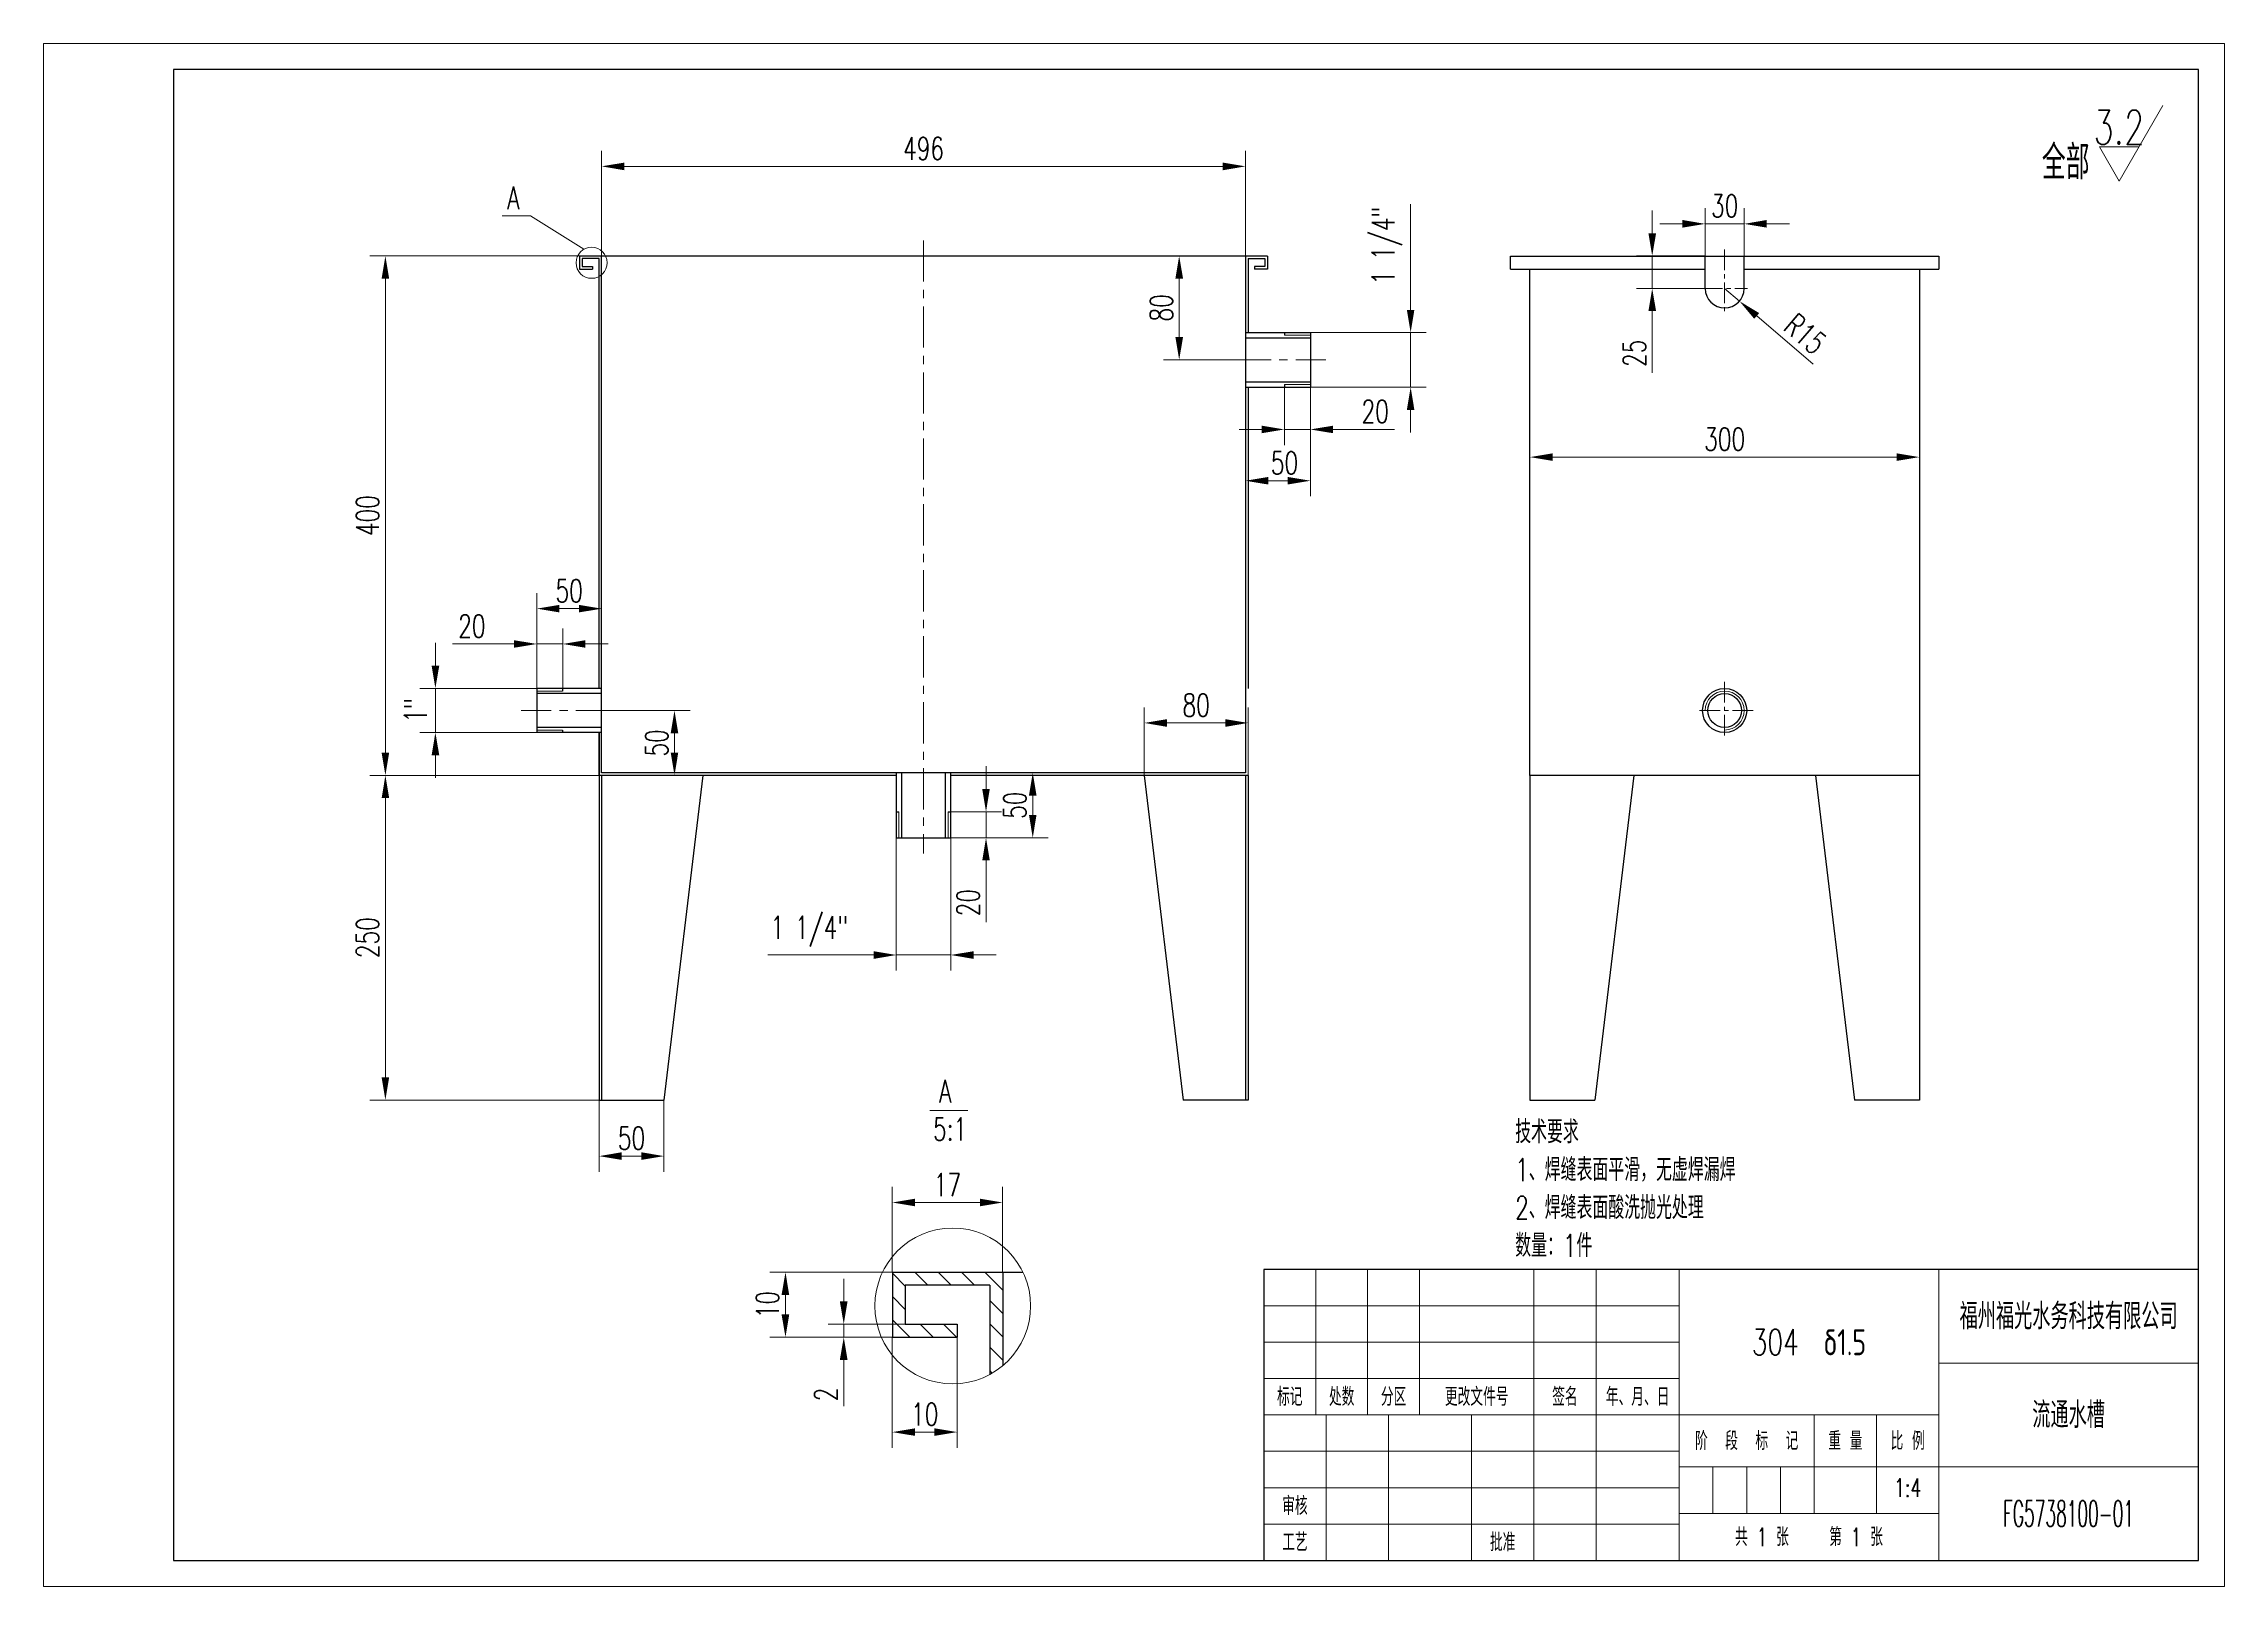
# Model space of a CAD drawing. Header units: millimetres. Extents: x 0 to 10469, y -1705 to 1188.
# Drawn here: x 742 to 2422, y 0 to 1188 of the extents above; entities that cross this region are included whole.
import ezdxf
from ezdxf.enums import TextEntityAlignment as Align

# ---------------------------------------------------------------- set-up
doc = ezdxf.new("R2010")
doc.units = ezdxf.units.MM
doc.linetypes.add('ACAD_ISO02W100', pattern=[15, 12, -3])
doc.linetypes.add('CENTER', pattern=[50.8, 31.75, -6.35, 6.35, -6.35])
for name, color, linetype, lineweight in [('中心线', 1, 'CENTER', 15), ('粗实线', 7, 'Continuous', 30), ('细实线', 3, 'Continuous', 15), ('虚线', 2, 'ACAD_ISO02W100', 15)]:
    doc.layers.add(name, color=color, linetype=linetype, lineweight=lineweight)
doc.styles.add('2', font='simplex.shx', dxfattribs={"width": 0.7, "height": 7, "bigfont": 'hztxt.shx'})
doc.styles.add('5', font='simplex.shx', dxfattribs={"width": 0.7, "height": 17.5, "bigfont": 'hztxt.shx'})
doc.styles.add('机械工程图样式', font='simplex.shx', dxfattribs={"width": 0.7, "height": 3.5, "bigfont": 'hztxt.shx'})
doc.dimstyles.new('机械工程图-5', dxfattribs={"dimtxt": 3.5, "dimasz": 17.5, "dimexe": 12, "dimexo": 0, "dimgap": 5, "dimtad": 1, "dimdec": 3, "dimdsep": 46, "dimtxsty": '5', "dimcen": 0, "dimclrd": 256, "dimclre": 256, "dimadec": 0, "dimazin": 2, "dimtfac": 1, "dimtdec": 3, "dimtmove": 0, "dimatfit": 3, "dimfxl": 1, "dimtolj": 1, "dimtzin": 0, "dimlwd": -1, "dimlwe": -1, "dimarcsym": 0})
doc.dimstyles.new('机械工程图-5-0.2', dxfattribs={"dimtxt": 3.5, "dimasz": 17.5, "dimexe": 12, "dimexo": 0, "dimgap": 5, "dimtad": 1, "dimdec": 3, "dimlfac": 0.2, "dimdsep": 46, "dimtxsty": '5', "dimcen": 0, "dimclrd": 256, "dimclre": 256, "dimadec": 0, "dimazin": 2, "dimtfac": 1, "dimtdec": 3, "dimtmove": 0, "dimatfit": 3, "dimfxl": 1, "dimtolj": 1, "dimtzin": 0, "dimlwd": -1, "dimlwe": -1, "dimarcsym": 0})

# ---------------------------------------------------------------- blocks, each defined once
blk = doc.blocks.new('*D3')
at = {"layer": 'Defpoints', "color": 0}
for p in [(1406.3, 201.9), (1358.9, 191.9), (1396.3, 191.9)]:
    blk.add_point(p, dxfattribs=at)
at = {"layer": '细实线'}
for p, q in [((1358.9, 219.4), (1358.9, 236.9)), ((1406.3, 201.9), (1346.9, 201.9)), ((1358.9, 201.9), (1358.9, 191.9)), ((1396.3, 191.9), (1346.9, 191.9)), ((1358.9, 174.4), (1358.9, 138.7))]:
    blk.add_line(p, q, dxfattribs=at)
for points in [[(1355.9, 219.4), (1361.8, 219.4), (1358.9, 201.9)], [(1355.9, 174.4), (1361.8, 174.4), (1358.9, 191.9)]]:
    blk.add_solid(points, dxfattribs=at)
at = {"layer": '细实线', "color": 0, "insert": (1345.1, 147.8), "char_height": 17.5, "attachment_point": 5, "rotation": 90, "style": '5'}
blk.add_mtext('\\A1;2', dxfattribs=at)
blk = doc.blocks.new('*D4')
at = {"layer": 'Defpoints', "color": 0}
for p in [(1396.3, 295.6), (1396.3, 241.9), (1481.3, 241.9)]:
    blk.add_point(p, dxfattribs=at)
at = {"layer": '细实线'}
for p, q in [((1396.3, 241.9), (1396.3, 307.6)), ((1481.3, 241.9), (1481.3, 307.6)), ((1463.8, 295.6), (1413.8, 295.6))]:
    blk.add_line(p, q, dxfattribs=at)
for points in [[(1413.8, 298.5), (1413.8, 292.7), (1396.3, 295.6)], [(1463.8, 298.5), (1463.8, 292.7), (1481.3, 295.6)]]:
    blk.add_solid(points, dxfattribs=at)
at = {"layer": '细实线', "color": 0, "insert": (1438.8, 309.3), "char_height": 17.5, "attachment_point": 5, "style": '5'}
blk.add_mtext('\\A1;17', dxfattribs=at)
blk = doc.blocks.new('*D5')
at = {"layer": 'Defpoints', "color": 0}
for p in [(1396.3, 191.9), (1446.3, 191.9), (1396.3, 118.8)]:
    blk.add_point(p, dxfattribs=at)
at = {"layer": '细实线'}
for p, q in [((1396.3, 191.9), (1396.3, 106.8)), ((1446.3, 191.9), (1446.3, 106.8)), ((1428.8, 118.8), (1413.8, 118.8))]:
    blk.add_line(p, q, dxfattribs=at)
for points in [[(1413.8, 121.7), (1413.8, 115.9), (1396.3, 118.8)], [(1428.8, 121.7), (1428.8, 115.9), (1446.3, 118.8)]]:
    blk.add_solid(points, dxfattribs=at)
at = {"layer": '细实线', "color": 0, "insert": (1421.3, 132.5), "char_height": 17.5, "attachment_point": 5, "style": '5'}
blk.add_mtext('\\A1;10', dxfattribs=at)
blk = doc.blocks.new('*D6')
at = {"layer": 'Defpoints', "color": 0}
for p in [(1396.3, 241.9), (1314, 191.9), (1396.3, 191.9)]:
    blk.add_point(p, dxfattribs=at)
at = {"layer": '细实线'}
for p, q in [((1396.3, 241.9), (1302, 241.9)), ((1314, 224.4), (1314, 209.4)), ((1396.3, 191.9), (1302, 191.9))]:
    blk.add_line(p, q, dxfattribs=at)
for points in [[(1311, 224.4), (1316.9, 224.4), (1314, 241.9)], [(1311, 209.4), (1316.9, 209.4), (1314, 191.9)]]:
    blk.add_solid(points, dxfattribs=at)
at = {"layer": '细实线', "color": 0, "insert": (1300.2, 216.9), "char_height": 17.5, "attachment_point": 5, "rotation": 90, "style": '5'}
blk.add_mtext('\\A1;10', dxfattribs=at)
blk = doc.blocks.new('*D7')
at = {"layer": 'Defpoints', "color": 0}
for p in [(1184.4, 674.5), (1184.4, 624.5), (1228.5, 624.5)]:
    blk.add_point(p, dxfattribs=at)
at = {"layer": '细实线'}
for p, q in [((1184.4, 674.5), (1240.5, 674.5)), ((1228.5, 657), (1228.5, 642)), ((1184.4, 624.5), (1240.5, 624.5))]:
    blk.add_line(p, q, dxfattribs=at)
for points in [[(1225.6, 657), (1231.4, 657), (1228.5, 674.5)], [(1225.6, 642), (1231.4, 642), (1228.5, 624.5)]]:
    blk.add_solid(points, dxfattribs=at)
at = {"layer": '细实线', "color": 0, "insert": (1214.8, 649.5), "char_height": 17.5, "attachment_point": 5, "rotation": 90, "style": '5'}
blk.add_mtext('\\A1;50', dxfattribs=at)
blk = doc.blocks.new('*D8')
at = {"layer": 'Defpoints', "color": 0}
for p in [(1617.3, 1024.5), (1656.4, 1024.5), (1656.4, 944.5)]:
    blk.add_point(p, dxfattribs=at)
at = {"layer": '细实线'}
for p, q in [((1656.4, 1024.5), (1605.3, 1024.5)), ((1617.3, 962), (1617.3, 1007)), ((1656.4, 944.5), (1605.3, 944.5))]:
    blk.add_line(p, q, dxfattribs=at)
for points in [[(1614.4, 1007), (1620.3, 1007), (1617.3, 1024.5)], [(1614.4, 962), (1620.3, 962), (1617.3, 944.5)]]:
    blk.add_solid(points, dxfattribs=at)
at = {"layer": '细实线', "color": 0, "insert": (1603.6, 984.5), "char_height": 17.5, "attachment_point": 5, "rotation": 90, "style": '5'}
blk.add_mtext('\\A1;80', dxfattribs=at)
blk = doc.blocks.new('*D9')
at = {"layer": 'Defpoints', "color": 0}
for p in [(1399.4, 576.5), (1441.4, 576.5), (1399.4, 486.2)]:
    blk.add_point(p, dxfattribs=at)
at = {"layer": '细实线'}
for p, q in [((1399.4, 576.5), (1399.4, 474.2)), ((1441.4, 576.5), (1441.4, 474.2)), ((1381.9, 486.2), (1300.3, 486.2)), ((1441.4, 486.2), (1399.4, 486.2)), ((1458.9, 486.2), (1476.4, 486.2))]:
    blk.add_line(p, q, dxfattribs=at)
for points in [[(1381.9, 483.2), (1381.9, 489.1), (1399.4, 486.2)], [(1458.9, 489.1), (1458.9, 483.2), (1441.4, 486.2)]]:
    blk.add_solid(points, dxfattribs=at)
at = {"layer": '细实线', "color": 0, "insert": (1332.4, 504.5), "char_height": 17.5, "attachment_point": 5, "style": '5'}
blk.add_mtext('\\A1;1 1/4"', dxfattribs=at)
blk = doc.blocks.new('*D10')
at = {"layer": 'Defpoints', "color": 0}
for p in [(1718.4, 965.5), (1718.4, 923.5), (1795.6, 923.5)]:
    blk.add_point(p, dxfattribs=at)
at = {"layer": '细实线'}
for p, q in [((1795.6, 983), (1795.6, 1064.5)), ((1718.4, 965.5), (1807.6, 965.5)), ((1795.6, 965.5), (1795.6, 923.5)), ((1718.4, 923.5), (1807.6, 923.5)), ((1795.6, 906), (1795.6, 888.5))]:
    blk.add_line(p, q, dxfattribs=at)
for points in [[(1792.7, 983), (1798.5, 983), (1795.6, 965.5)], [(1798.5, 906), (1792.7, 906), (1795.6, 923.5)]]:
    blk.add_solid(points, dxfattribs=at)
at = {"layer": '细实线', "color": 0, "insert": (1777.3, 1032.5), "char_height": 17.5, "attachment_point": 5, "rotation": 90, "style": '5'}
blk.add_mtext('\\A1;1 1/4"', dxfattribs=at)
blk = doc.blocks.new('*D11')
at = {"layer": 'Defpoints', "color": 0}
for p in [(1122.4, 691.5), (1044.3, 657.5), (1122.4, 657.5)]:
    blk.add_point(p, dxfattribs=at)
at = {"layer": '细实线'}
for p, q in [((1044.3, 709), (1044.3, 726.5)), ((1122.4, 691.5), (1032.3, 691.5)), ((1044.3, 691.5), (1044.3, 657.5)), ((1122.4, 657.5), (1032.3, 657.5)), ((1044.3, 640), (1044.3, 622.5))]:
    blk.add_line(p, q, dxfattribs=at)
for points in [[(1041.4, 709), (1047.3, 709), (1044.3, 691.5)], [(1047.3, 640), (1041.4, 640), (1044.3, 657.5)]]:
    blk.add_solid(points, dxfattribs=at)
at = {"layer": '细实线', "color": 0, "insert": (1028.9, 674.5), "char_height": 17.5, "attachment_point": 5, "rotation": 90, "style": '5'}
blk.add_mtext('\\A1;1"', dxfattribs=at)
blk = doc.blocks.new('*D12')
at = {"layer": 'Defpoints', "color": 0}
for p in [(1441.4, 596.5), (1441.4, 576.5), (1468.5, 576.5)]:
    blk.add_point(p, dxfattribs=at)
at = {"layer": '细实线'}
for p, q in [((1468.5, 614), (1468.5, 631.5)), ((1441.4, 596.5), (1480.5, 596.5)), ((1468.5, 596.5), (1468.5, 576.5)), ((1441.4, 576.5), (1480.5, 576.5)), ((1468.5, 559), (1468.5, 511.6))]:
    blk.add_line(p, q, dxfattribs=at)
for points in [[(1465.6, 614), (1471.4, 614), (1468.5, 596.5)], [(1465.6, 559), (1471.4, 559), (1468.5, 576.5)]]:
    blk.add_solid(points, dxfattribs=at)
at = {"layer": '细实线', "color": 0, "insert": (1454.7, 526.5), "char_height": 17.5, "attachment_point": 5, "rotation": 90, "style": '5'}
blk.add_mtext('\\A1;20', dxfattribs=at)
blk = doc.blocks.new('*D13')
at = {"layer": 'Defpoints', "color": 0}
for p in [(1698.4, 923.5), (1718.4, 923.5), (1718.4, 890.9)]:
    blk.add_point(p, dxfattribs=at)
at = {"layer": '细实线'}
for p, q in [((1698.4, 923.5), (1698.4, 878.9)), ((1718.4, 923.5), (1718.4, 878.9)), ((1680.9, 890.9), (1663.4, 890.9)), ((1698.4, 890.9), (1718.4, 890.9)), ((1735.9, 890.9), (1783.2, 890.9))]:
    blk.add_line(p, q, dxfattribs=at)
for points in [[(1680.9, 893.8), (1680.9, 888), (1698.4, 890.9)], [(1735.9, 893.8), (1735.9, 888), (1718.4, 890.9)]]:
    blk.add_solid(points, dxfattribs=at)
at = {"layer": '细实线', "color": 0, "insert": (1768.3, 904.7), "char_height": 17.5, "attachment_point": 5, "style": '5'}
blk.add_mtext('\\A1;20', dxfattribs=at)
blk = doc.blocks.new('*D14')
at = {"layer": 'Defpoints', "color": 0}
for p in [(1142.4, 725.7), (1122.4, 689.5), (1142.4, 689.5)]:
    blk.add_point(p, dxfattribs=at)
at = {"layer": '细实线'}
for p, q in [((1104.9, 725.7), (1057.5, 725.7)), ((1122.4, 689.5), (1122.4, 737.7)), ((1142.4, 725.7), (1122.4, 725.7)), ((1142.4, 689.5), (1142.4, 737.7)), ((1159.9, 725.7), (1177.4, 725.7))]:
    blk.add_line(p, q, dxfattribs=at)
for points in [[(1104.9, 728.6), (1104.9, 722.8), (1122.4, 725.7)], [(1159.9, 728.6), (1159.9, 722.8), (1142.4, 725.7)]]:
    blk.add_solid(points, dxfattribs=at)
at = {"layer": '细实线', "color": 0, "insert": (1072.4, 739.5), "char_height": 17.5, "attachment_point": 5, "style": '5'}
blk.add_mtext('\\A1;20', dxfattribs=at)
blk = doc.blocks.new('*D15')
at = {"layer": 'Defpoints', "color": 0}
for p in [(1670.4, 664.9), (1590.4, 624.5), (1670.4, 624.5)]:
    blk.add_point(p, dxfattribs=at)
at = {"layer": '细实线'}
for p, q in [((1590.4, 624.5), (1590.4, 676.9)), ((1670.4, 624.5), (1670.4, 676.9)), ((1607.9, 664.9), (1652.9, 664.9))]:
    blk.add_line(p, q, dxfattribs=at)
for points in [[(1607.9, 667.8), (1607.9, 661.9), (1590.4, 664.9)], [(1652.9, 667.8), (1652.9, 661.9), (1670.4, 664.9)]]:
    blk.add_solid(points, dxfattribs=at)
at = {"layer": '细实线', "color": 0, "insert": (1630.4, 678.6), "char_height": 17.5, "attachment_point": 5, "style": '5'}
blk.add_mtext('\\A1;80', dxfattribs=at)
blk = doc.blocks.new('*D16')
at = {"layer": 'Defpoints', "color": 0}
for p in [(1170.4, 374.5), (1220.4, 374.5), (1170.4, 331.3)]:
    blk.add_point(p, dxfattribs=at)
at = {"layer": '细实线'}
for p, q in [((1170.4, 374.5), (1170.4, 319.3)), ((1220.4, 374.5), (1220.4, 319.3)), ((1202.9, 331.3), (1187.9, 331.3))]:
    blk.add_line(p, q, dxfattribs=at)
for points in [[(1187.9, 334.3), (1187.9, 328.4), (1170.4, 331.3)], [(1202.9, 334.3), (1202.9, 328.4), (1220.4, 331.3)]]:
    blk.add_solid(points, dxfattribs=at)
at = {"layer": '细实线', "color": 0, "insert": (1195.4, 345.1), "char_height": 17.5, "attachment_point": 5, "style": '5'}
blk.add_mtext('\\A1;50', dxfattribs=at)
blk = doc.blocks.new('*D17')
at = {"layer": 'Defpoints', "color": 0}
for p in [(1005.8, 624.5), (1170.4, 624.5), (1170.4, 374.5)]:
    blk.add_point(p, dxfattribs=at)
at = {"layer": '细实线'}
for p, q in [((1170.4, 624.5), (993.8, 624.5)), ((1005.8, 392), (1005.8, 607)), ((1170.4, 374.5), (993.8, 374.5))]:
    blk.add_line(p, q, dxfattribs=at)
for points in [[(1002.9, 607), (1008.7, 607), (1005.8, 624.5)], [(1002.9, 392), (1008.7, 392), (1005.8, 374.5)]]:
    blk.add_solid(points, dxfattribs=at)
at = {"layer": '细实线', "color": 0, "insert": (992.1, 499.5), "char_height": 17.5, "attachment_point": 5, "rotation": 90, "style": '5'}
blk.add_mtext('\\A1;250', dxfattribs=at)
blk = doc.blocks.new('*D18')
at = {"layer": 'Defpoints', "color": 0}
for p in [(1441.4, 626.5), (1441.4, 576.5), (1504.5, 576.5)]:
    blk.add_point(p, dxfattribs=at)
at = {"layer": '细实线'}
for p, q in [((1441.4, 626.5), (1516.5, 626.5)), ((1504.5, 609), (1504.5, 594)), ((1441.4, 576.5), (1516.5, 576.5))]:
    blk.add_line(p, q, dxfattribs=at)
for points in [[(1501.6, 609), (1507.4, 609), (1504.5, 626.5)], [(1501.6, 594), (1507.4, 594), (1504.5, 576.5)]]:
    blk.add_solid(points, dxfattribs=at)
at = {"layer": '细实线', "color": 0, "insert": (1490.8, 601.5), "char_height": 17.5, "attachment_point": 5, "rotation": 90, "style": '5'}
blk.add_mtext('\\A1;50', dxfattribs=at)
blk = doc.blocks.new('*D19')
at = {"layer": 'Defpoints', "color": 0}
for p in [(1122.4, 752.9), (1122.4, 691.5), (1172.4, 691.5)]:
    blk.add_point(p, dxfattribs=at)
at = {"layer": '细实线'}
for p, q in [((1122.4, 691.5), (1122.4, 764.9)), ((1172.4, 691.5), (1172.4, 764.9)), ((1154.9, 752.9), (1139.9, 752.9))]:
    blk.add_line(p, q, dxfattribs=at)
for points in [[(1139.9, 755.8), (1139.9, 750), (1122.4, 752.9)], [(1154.9, 755.8), (1154.9, 750), (1172.4, 752.9)]]:
    blk.add_solid(points, dxfattribs=at)
at = {"layer": '细实线', "color": 0, "insert": (1147.4, 766.7), "char_height": 17.5, "attachment_point": 5, "style": '5'}
blk.add_mtext('\\A1;50', dxfattribs=at)
blk = doc.blocks.new('*D20')
at = {"layer": 'Defpoints', "color": 0}
for p in [(1668.4, 923.5), (1718.4, 923.5), (1668.4, 851.4)]:
    blk.add_point(p, dxfattribs=at)
at = {"layer": '细实线'}
for p, q in [((1668.4, 923.5), (1668.4, 839.4)), ((1718.4, 923.5), (1718.4, 839.4)), ((1700.9, 851.4), (1685.9, 851.4))]:
    blk.add_line(p, q, dxfattribs=at)
for points in [[(1685.9, 854.3), (1685.9, 848.5), (1668.4, 851.4)], [(1700.9, 854.3), (1700.9, 848.5), (1718.4, 851.4)]]:
    blk.add_solid(points, dxfattribs=at)
at = {"layer": '细实线', "color": 0, "insert": (1698.4, 865.1), "char_height": 17.5, "attachment_point": 5, "style": '5'}
blk.add_mtext('\\A1;50', dxfattribs=at)
blk = doc.blocks.new('*D21')
at = {"layer": 'Defpoints', "color": 0}
for p in [(1668.4, 1093.5), (1172.4, 1024.5), (1668.4, 1024.5)]:
    blk.add_point(p, dxfattribs=at)
at = {"layer": '细实线'}
for p, q in [((1172.4, 1024.5), (1172.4, 1105.5)), ((1189.9, 1093.5), (1650.9, 1093.5)), ((1668.4, 1024.5), (1668.4, 1105.5))]:
    blk.add_line(p, q, dxfattribs=at)
for points in [[(1189.9, 1096.4), (1189.9, 1090.5), (1172.4, 1093.5)], [(1650.9, 1096.4), (1650.9, 1090.5), (1668.4, 1093.5)]]:
    blk.add_solid(points, dxfattribs=at)
at = {"layer": '细实线', "color": 0, "insert": (1420.4, 1107.2), "char_height": 17.5, "attachment_point": 5, "style": '5'}
blk.add_mtext('\\A1;496', dxfattribs=at)
blk = doc.blocks.new('*D22')
at = {"layer": 'Defpoints', "color": 0}
for p in [(1155.4, 1024.5), (1005.8, 624.5), (1170.4, 624.5)]:
    blk.add_point(p, dxfattribs=at)
at = {"layer": '细实线'}
for p, q in [((1155.4, 1024.5), (993.8, 1024.5)), ((1005.8, 1007), (1005.8, 642)), ((1170.4, 624.5), (993.8, 624.5))]:
    blk.add_line(p, q, dxfattribs=at)
for points in [[(1002.9, 1007), (1008.7, 1007), (1005.8, 1024.5)], [(1002.9, 642), (1008.7, 642), (1005.8, 624.5)]]:
    blk.add_solid(points, dxfattribs=at)
at = {"layer": '细实线', "color": 0, "insert": (992.1, 824.5), "char_height": 17.5, "attachment_point": 5, "rotation": 90, "style": '5'}
blk.add_mtext('\\A1;400', dxfattribs=at)
blk = doc.blocks.new('标题栏')
at = {"layer": '粗实线'}
blk.add_lwpolyline([(-180, 0), (0, 0), (0, 56), (-180, 56)], close=True, dxfattribs=at)
at = {"layer": '细实线'}
for p, q in [((-170, 56), (-170, 28)), ((-160, 56), (-160, 28)), ((-150, 56), (-150, 28)), ((-128, 56), (-128, 0)), ((-116, 56), (-116, 0)), ((-100, 56), (-100, 0)), ((-50, 56), (-50, 0)), ((-100, 49), (-180, 49)), ((-100, 42), (-180, 42)), ((0, 38), (-50, 38)), ((-100, 35), (-180, 35)), ((-50, 28), (-180, 28)), ((-168, 28), (-168, 0)), ((-156, 28), (-156, 0)), ((-140, 28), (-140, 0)), ((-74, 28), (-74, 9)), ((-62, 28), (-62, 9)), ((-100, 21), (-180, 21)), ((0, 18), (-100, 18)), ((-93.5, 18), (-93.5, 9)), ((-87, 18), (-87, 9)), ((-80.5, 18), (-80.5, 9)), ((-100, 14), (-180, 14)), ((-100, 9), (-50, 9)), ((-100, 7), (-180, 7))]:
    blk.add_line(p, q, dxfattribs=at)
at = {"layer": '细实线', "style": '机械工程图样式', "width": 0.7}
for s, p in [('标记', (-175, 31.5)), ('处数', (-165, 31.49)), ('更改文件号', (-139, 31.5)), ('签名', (-122, 31.5)), ('年、月、日', (-108, 31.5)), ('分区', (-155, 31.5)), ('阶  段  标  记', (-87, 23)), ('重 量', (-68, 23)), ('比 例', (-56, 23)), ('审核', (-174, 10.5)), ('工艺', (-174, 3.5)), ('批准', (-134, 3.5))]:
    blk.add_text(s, height=3.5, dxfattribs=at).set_placement(p, align=Align.MIDDLE_CENTER)
for tag, height, p in [('单位名称', 5, (-25, 47)), ('材料标记', 5, (-75, 42)), ('图样名称', 5, (-25, 28)), ('重量', 3.5, (-68, 14)), ('比例', 3.5, (-56, 14)), ('图样代号', 5, (-25, 9)), ('共张第张', 3.5, (-75, 4.51))]:
    blk.add_attdef(tag, text='', height=height, dxfattribs=at).set_placement(p, align=Align.MIDDLE_CENTER)
blk = doc.blocks.new('粗糙度')
at = {"layer": '细实线'}
for p, q in [((0, 0), (4.48, 7.75)), ((0, 0), (-2.02, 3.5)), ((-2.02, 3.5), (2.02, 3.5))]:
    blk.add_line(p, q, dxfattribs=at)
at = {"layer": '细实线', "style": '机械工程图样式', "width": 0.7}
blk.add_attdef('粗糙度', text='', height=3.5, dxfattribs=at).set_placement((-0.02, 5.51), align=Align.MIDDLE_CENTER)
blk = doc.blocks.new('*D23')
at = {"layer": 'Defpoints', "color": 0}
for p in [(1887.5, 1014.5), (2187.5, 1014.5), (2187.5, 869.6)]:
    blk.add_point(p, dxfattribs=at)
at = {"layer": '细实线'}
for p, q in [((1887.5, 1014.5), (1887.5, 857.6)), ((2187.5, 1014.5), (2187.5, 857.6)), ((1905, 869.6), (2170, 869.6))]:
    blk.add_line(p, q, dxfattribs=at)
for points in [[(1905, 872.5), (1905, 866.7), (1887.5, 869.6)], [(2170, 872.5), (2170, 866.7), (2187.5, 869.6)]]:
    blk.add_solid(points, dxfattribs=at)
at = {"layer": '细实线', "color": 0, "insert": (2037.5, 883.4), "char_height": 17.5, "attachment_point": 5, "style": '5'}
blk.add_mtext('\\A1;300', dxfattribs=at)
blk = doc.blocks.new('*D24')
at = {"layer": 'Defpoints', "color": 0}
for p in [(2037.5, 999.5), (2048.9, 989.7)]:
    blk.add_point(p, dxfattribs=at)
at = {"layer": '细实线'}
for p, q in [((2037.5, 999.5), (2048.9, 989.7)), ((2105.7, 941.1), (2062.2, 978.3))]:
    blk.add_line(p, q, dxfattribs=at)
blk.add_solid([(2064.1, 980.5), (2060.3, 976.1), (2048.9, 989.7)], dxfattribs=at)
at = {"layer": '细实线', "color": 0, "insert": (2099.6, 964.5), "char_height": 17.5, "attachment_point": 5, "rotation": 319.4678, "style": '5'}
blk.add_mtext('\\A1;R15', dxfattribs=at)
blk = doc.blocks.new('*D25')
at = {"layer": 'Defpoints', "color": 0}
for p in [(2052.5, 1049.2), (2022.5, 1024.5), (2052.5, 1024.5)]:
    blk.add_point(p, dxfattribs=at)
at = {"layer": '细实线'}
for p, q in [((2022.5, 1024.5), (2022.5, 1061.2)), ((2052.5, 1024.5), (2052.5, 1061.2)), ((2005, 1049.2), (1987.5, 1049.2)), ((2022.5, 1049.2), (2052.5, 1049.2)), ((2070, 1049.2), (2087.5, 1049.2))]:
    blk.add_line(p, q, dxfattribs=at)
for points in [[(2005, 1052.2), (2005, 1046.3), (2022.5, 1049.2)], [(2070, 1052.2), (2070, 1046.3), (2052.5, 1049.2)]]:
    blk.add_solid(points, dxfattribs=at)
at = {"layer": '细实线', "color": 0, "insert": (2037.5, 1063), "char_height": 17.5, "attachment_point": 5, "style": '5'}
blk.add_mtext('\\A1;30', dxfattribs=at)
blk = doc.blocks.new('*D26')
at = {"layer": 'Defpoints', "color": 0}
for p in [(2022.5, 1024.5), (1981.7, 999.5), (2020, 999.5)]:
    blk.add_point(p, dxfattribs=at)
at = {"layer": '细实线'}
for p, q in [((1981.7, 1042), (1981.7, 1059.5)), ((2022.5, 1024.5), (1969.7, 1024.5)), ((1981.7, 1024.5), (1981.7, 999.5)), ((2020, 999.5), (1969.7, 999.5)), ((1981.7, 982), (1981.7, 934.6))]:
    blk.add_line(p, q, dxfattribs=at)
for points in [[(1978.8, 1042), (1984.7, 1042), (1981.7, 1024.5)], [(1978.8, 982), (1984.7, 982), (1981.7, 999.5)]]:
    blk.add_solid(points, dxfattribs=at)
at = {"layer": '细实线', "color": 0, "insert": (1968, 949.5), "char_height": 17.5, "attachment_point": 5, "rotation": 90, "style": '5'}
blk.add_mtext('\\A1;25', dxfattribs=at)

msp = doc.modelspace()

# ---------------------------------------------------------------- hatches: boundary and pattern name
at = {"layer": '细实线'}
h = msp.add_hatch(dxfattribs=at)
h.set_pattern_fill('ANSI31', color=256, scale=4, angle=-90, style=0)
h.set_pattern_definition([(315, (1262.278, 680.612), (8.98026, 8.98026), [])])
h.paths.add_polyline_path([(1471.3383, 231.8707), (1471.3383, 163.1442, 0.050455265), (1481.3383, 169.9184), (1481.3383, 241.8707), (1396.3383, 241.8707), (1396.3383, 191.8707), (1446.3383, 191.8707), (1446.3383, 201.8707), (1406.3383, 201.8707), (1406.3383, 231.8707)])

# ---------------------------------------------------------------- linework, layer by layer
at = {"layer": '中心线'}
for p, q in [((1420.3538, 1036.4505), (1420.3538, 564.4505)), ((1656.3538, 944.4505), (1730.3538, 944.4505)), ((1184.3538, 674.4505), (1110.3538, 674.4505))]:
    msp.add_line(p, q, dxfattribs=at)
at = {"layer": '中心线', "ltscale": 0.5}
for p, q in [((2037.5114, 1029.4505), (2037.5114, 981.9505)), ((2020.0114, 999.4505), (2055.0114, 999.4505)), ((2037.5114, 696.4505), (2037.5114, 652.4505)), ((2059.5114, 674.4505), (2015.5114, 674.4505))]:
    msp.add_line(p, q, dxfattribs=at)
at = {"layer": '粗实线'}
for p, q in [((1155.3538, 1024.4505), (1155.3538, 1014.4505)), ((1685.3538, 1024.4505), (1155.3538, 1024.4505)), ((1155.3538, 1014.4505), (1165.3538, 1014.4505)), ((1157.3538, 1022.4505), (1157.3538, 1016.4505)), ((1170.3538, 1022.4505), (1157.3538, 1022.4505)), ((1157.3538, 1016.4505), (1165.3538, 1016.4505)), ((1165.3538, 1016.4505), (1165.3538, 1014.4505)), ((1170.3538, 691.4505), (1170.3538, 1022.4505)), ((1172.3538, 626.4505), (1172.3538, 1024.4505)), ((1668.3538, 1024.4505), (1668.3538, 626.4505)), ((1670.3538, 1022.4505), (1683.3538, 1022.4505)), ((1670.3538, 1022.4505), (1670.3538, 965.4505)), ((1683.3538, 1016.4505), (1675.3538, 1016.4505)), ((1675.3538, 1016.4505), (1675.3538, 1014.4505)), ((1685.3538, 1014.4505), (1675.3538, 1014.4505)), ((1683.3538, 1022.4505), (1683.3538, 1016.4505)), ((1685.3538, 1024.4505), (1685.3538, 1014.4505)), ((1872.5114, 1024.4505), (2202.5114, 1024.4505)), ((1872.5114, 1014.4505), (1872.5114, 1024.4505)), ((1872.5114, 1014.4505), (2022.5114, 1014.4505)), ((1887.5114, 624.4505), (1887.5114, 1014.4505)), ((2022.5114, 999.4505), (2022.5114, 1024.4505)), ((2022.5114, 1024.4505), (2052.5114, 1024.4505)), ((2052.5114, 999.4505), (2052.5114, 1024.4505)), ((2052.5114, 1014.4505), (2202.5114, 1014.4505)), ((2187.5114, 1014.4505), (2187.5114, 624.4505)), ((2202.5114, 1024.4505), (2202.5114, 1014.4505)), ((1668.3538, 965.4505), (1718.3538, 965.4505)), ((1668.3538, 961.4505), (1718.3538, 961.4505)), ((1698.3538, 965.4505), (1698.3538, 963.4505)), ((1718.3538, 965.4505), (1718.3538, 923.4505)), ((1668.3538, 927.4505), (1718.3538, 927.4505)), ((1698.3538, 925.4505), (1698.3538, 923.4505)), ((1668.3538, 923.4505), (1718.3538, 923.4505)), ((1670.3538, 923.4505), (1670.3538, 691.4505)), ((1172.3538, 691.4505), (1122.3538, 691.4505)), ((1122.3538, 691.4505), (1122.3538, 657.4505)), ((1142.3538, 691.4505), (1142.3538, 689.4505)), ((1172.3538, 687.4505), (1122.3538, 687.4505)), ((1172.3538, 661.4505), (1122.3538, 661.4505)), ((1172.3538, 657.4505), (1122.3538, 657.4505)), ((1142.3538, 659.4505), (1142.3538, 657.4505)), ((1170.3538, 657.4505), (1170.3538, 624.4505)), ((1170.3538, 624.4505), (1170.3538, 657.4505)), ((1170.3538, 624.4505), (1170.3538, 374.4505)), ((1399.3538, 624.4505), (1170.3538, 624.4505)), ((1668.3538, 626.4505), (1172.3538, 626.4505)), ((1172.3538, 624.4505), (1172.3538, 374.4505)), ((1250.3538, 624.4505), (1220.3538, 374.4505)), ((1399.3538, 626.4505), (1399.3538, 576.4505)), ((1403.3538, 626.4505), (1403.3538, 576.4505)), ((1437.3538, 576.4505), (1437.3538, 626.4505)), ((1441.3538, 576.4505), (1441.3538, 626.4505)), ((1670.3538, 624.4505), (1441.3538, 624.4505)), ((1590.3538, 624.4505), (1620.3538, 374.4505)), ((1668.3538, 624.4505), (1668.3538, 374.4505)), ((1670.3538, 624.4505), (1670.3538, 374.4505)), ((2187.5114, 624.4505), (1887.5114, 624.4505)), ((1887.5114, 624.4505), (1887.5114, 374.4505)), ((1967.5114, 624.4505), (1937.5114, 374.4505)), ((2107.5114, 624.4505), (2137.5114, 374.4505)), ((2187.5114, 624.4505), (2187.5114, 374.4505)), ((1399.3538, 596.4505), (1401.3538, 596.4505)), ((1439.3538, 596.4505), (1441.3538, 596.4505)), ((1399.3538, 576.4505), (1441.3538, 576.4505)), ((1170.3538, 374.4505), (1220.3538, 374.4505)), ((1670.3538, 374.4505), (1620.3538, 374.4505)), ((1887.5114, 374.4505), (1937.5114, 374.4505)), ((2187.5114, 374.4505), (2137.5114, 374.4505)), ((1396.3383, 241.8707), (1496.9721, 241.8707)), ((1396.3383, 241.8707), (1396.3383, 191.8707)), ((1481.3383, 241.8707), (1481.3383, 169.9184)), ((1471.3383, 231.8707), (1406.3383, 231.8707)), ((1406.3383, 231.8707), (1406.3383, 201.8707)), ((1471.3383, 231.8707), (1471.3383, 163.1442)), ((1406.3383, 201.8707), (1446.3383, 201.8707)), ((1446.3383, 201.8707), (1446.3383, 191.8707)), ((1396.3383, 191.8707), (1446.3383, 191.8707))]:
    msp.add_line(p, q, dxfattribs=at)
msp.add_lwpolyline([(842.5, 20), (2402.5, 20), (2402.5, 1168), (842.5, 1168)], close=True, dxfattribs=at)
for radius in [17, 13]:
    msp.add_circle((2037.5114, 674.4505), radius, dxfattribs=at)
msp.add_arc((2037.5114, 999.4505), 15, 180, 0, dxfattribs=at)
at = {"layer": '细实线'}
for p, q in [((1117.6768, 1055.4205), (1095.6987, 1055.4205)), ((1158.643, 1029.6509), (1117.6768, 1055.4205)), ((1698.3538, 963.4505), (1718.3538, 963.4505)), ((1698.3538, 925.4505), (1718.3538, 925.4505)), ((1142.3538, 689.4505), (1122.3538, 689.4505)), ((1142.3538, 659.4505), (1122.3538, 659.4505)), ((1401.3538, 596.4505), (1401.3538, 576.4505)), ((1439.3538, 576.4505), (1439.3538, 596.4505)), ((1425.3078, 366.5107), (1454.4817, 366.5107))]:
    msp.add_line(p, q, dxfattribs=at)
msp.add_lwpolyline([(742.5, 0), (2422.5, 0), (2422.5, 1188), (742.5, 1188)], close=True, dxfattribs=at)
for centre, radius in [((1164.6577, 1019.2672), 12), ((1442.8581, 215.954), 60)]:
    msp.add_circle(centre, radius, dxfattribs=at)
msp.add_arc((2037.5114, 674.4505), 15, 270, 180, dxfattribs=at)

# ---------------------------------------------------------------- block references
at = {"layer": '细实线', "xscale": 7.5, "yscale": 7.5, "zscale": 7.5}
msp.add_blockref('粗糙度', (2341.3546, 1082.2098), dxfattribs=at).add_auto_attribs({'粗糙度': '3.2'})
at = {"layer": '虚线'}
ref = msp.add_blockref('标题栏', (2402.5, 20), dxfattribs=dict(at, xscale=4, yscale=4, zscale=4))
ref.add_attrib('材料标记', '304  δ1.5', dxfattribs={"layer": '细实线', "height": 20, "style": '机械工程图样式', "width": 0.7}).set_placement((2102.5, 188), align=Align.MIDDLE_CENTER)
ref.add_attrib('单位名称', '福州福光水务科技有限公司', dxfattribs={"layer": '细实线', "height": 20, "style": '机械工程图样式', "width": 0.7}).set_placement((2302.5, 208), align=Align.MIDDLE_CENTER)
ref.add_attrib('图样名称', '流通水槽', dxfattribs={"layer": '细实线', "height": 20, "style": '机械工程图样式', "width": 0.7}).set_placement((2302.5, 132), align=Align.MIDDLE_CENTER)
ref.add_attrib('图样代号', 'FG5738100-01', dxfattribs={"layer": '细实线', "height": 20, "style": '机械工程图样式', "width": 0.48}).set_placement((2302.5, 56), align=Align.MIDDLE_CENTER)
ref.add_attrib('比例', '1:4', dxfattribs={"layer": '细实线', "height": 14, "style": '机械工程图样式', "width": 0.7}).set_placement((2178.5, 76), align=Align.MIDDLE_CENTER)
ref.add_attrib('共张第张', '共 1 张    第 1 张', dxfattribs={"layer": '细实线', "height": 14, "style": '机械工程图样式', "width": 0.7}).set_placement((2102.5, 38.0342), align=Align.MIDDLE_CENTER)

# ---------------------------------------------------------------- texts
at = {"layer": '细实线', "attachment_point": 1}
for s, insert, char_height, width, style in [('全部', (2281.8586, 1109.6783), 26.25, 110.408028, '2'), ('A', (1099.7052, 1078.0225), 17.5, 9.509175, '5'), ('{\\fArial|b0|i0|c0|p32; }A\\P5:1', (1427.6456, 390.0651), 17.5, 30.518215, '5'), ('技术要求\\P1、焊缝表面平滑，无虚焊漏焊\\P2、焊缝表面酸洗抛光处理\\P数量：1件', (1876.1486, 358.7321), 17.5, 526.351431, '5')]:
    msp.add_mtext(s, dxfattribs=dict(at, insert=insert, char_height=char_height, width=width, style=style))

# ---------------------------------------------------------------- dimensions: what is measured, and where the dimension line sits
at = {"layer": '细实线'}
for base, p1, p2, dimstyle, picture, middle in [((1668.3538, 1093.4657), (1172.3538, 1024.4505), (1668.3538, 1024.4505), '机械工程图-5', '*D21', (1420.3538, 1107.2157)), ((2052.5114, 1049.2367), (2022.5114, 1024.4505), (2052.5114, 1024.4505), '机械工程图-5', '*D25', (2037.5114, 1062.9867)), ((2187.5114, 869.6164), (1887.5114, 1014.4505), (2187.5114, 1014.4505), '机械工程图-5', '*D23', (2037.5114, 883.3664)), ((1170.3538, 331.3498), (1220.3538, 374.4505), (1170.3538, 374.4505), '机械工程图-5', '*D16', (1195.3538, 345.0998)), ((1396.3383, 295.5925), (1481.3383, 241.8707), (1396.3383, 241.8707), '机械工程图-5-0.2', '*D4', (1438.8383, 309.3425)), ((1396.3383, 118.7708), (1446.3383, 191.8707), (1396.3383, 191.8707), '机械工程图-5-0.2', '*D5', (1421.3383, 132.5208))]:
    dim = msp.add_linear_dim(base=base, p1=p1, p2=p2, dimstyle=dimstyle, dxfattribs=at)
    dim.commit()
    dim.dimension.update_dxf_attribs({"geometry": picture, "text_midpoint": middle})
for base, p1, p2, text, picture, middle in [((1795.5975, 923.4505), (1718.3538, 965.4505), (1718.3538, 923.4505), '1 1/4"', '*D10', (1795.5975, 1032.4538)), ((1044.3341, 657.4505), (1122.3538, 691.4505), (1122.3538, 657.4505), '1"', '*D11', (1044.3341, 674.4505))]:
    dim = msp.add_linear_dim(base=base, p1=p1, p2=p2, angle=270, text=text, dimstyle='机械工程图-5', dxfattribs=at)
    dim.commit()
    dim.dimension.update_dxf_attribs({"geometry": picture, "text_midpoint": middle, "dimtype": 160})
for base, p1, p2, angle, dimstyle, picture, middle in [((1981.7369, 999.4505), (2022.5114, 1024.4505), (2020.0114, 999.4505), 90, '机械工程图-5', '*D26', (1967.9869, 949.5338)), ((1005.801, 624.4505), (1155.3538, 1024.4505), (1170.3538, 624.4505), 270, '机械工程图-5', '*D22', (992.051, 824.4505)), ((1617.3338, 1024.4505), (1656.3538, 944.4505), (1656.3538, 1024.4505), 270, '机械工程图-5', '*D8', (1603.5838, 984.4505)), ((1670.3538, 664.8552), (1590.3538, 624.4505), (1670.3538, 624.4505), 180, '机械工程图-5', '*D15', (1630.3538, 678.6052)), ((1228.5077, 624.4505), (1184.3538, 674.4505), (1184.3538, 624.4505), 270, '机械工程图-5', '*D7', (1214.7577, 649.4505)), ((1005.801, 624.4505), (1170.3538, 374.4505), (1170.3538, 624.4505), 270, '机械工程图-5', '*D17', (992.051, 499.4505)), ((1468.4827, 576.4505), (1441.3538, 596.4505), (1441.3538, 576.4505), 270, '机械工程图-5', '*D12', (1454.7327, 526.5338)), ((1358.8585, 191.8707), (1406.3383, 201.8707), (1396.3383, 191.8707), 270, '机械工程图-5-0.2', '*D3', (1345.1085, 147.7873))]:
    dim = msp.add_linear_dim(base=base, p1=p1, p2=p2, angle=angle, dimstyle=dimstyle, dxfattribs=at)
    dim.commit()
    dim.dimension.update_dxf_attribs({"geometry": picture, "text_midpoint": middle})
dim = msp.add_radius_dim(center=(2037.5114, 999.4505), mpoint=(2048.912, 989.7024), dimstyle='机械工程图-5', dxfattribs=at)
dim.commit()
dim.dimension.update_dxf_attribs({"geometry": '*D24', "text_midpoint": (2099.555, 964.491)})
for base, p1, p2, picture, middle in [((1718.3538, 890.9141), (1698.3538, 923.4505), (1718.3538, 923.4505), '*D13', (1768.2704, 890.9141)), ((1668.3538, 851.3738), (1718.3538, 923.4505), (1668.3538, 923.4505), '*D20', (1698.3538, 851.3738))]:
    dim = msp.add_linear_dim(base=base, p1=p1, p2=p2, dimstyle='机械工程图-5', dxfattribs=at)
    dim.commit()
    dim.dimension.update_dxf_attribs({"geometry": picture, "text_midpoint": middle, "dimtype": 160})
for base, p1, p2, angle, dimstyle, picture, middle in [((1122.3538, 752.9038), (1172.3538, 691.4505), (1122.3538, 691.4505), 180, '机械工程图-5', '*D19', (1147.3538, 752.9038)), ((1142.3538, 725.7224), (1122.3538, 689.4505), (1142.3538, 689.4505), 180, '机械工程图-5', '*D14', (1072.4371, 725.7224)), ((1504.5316, 576.4505), (1441.3538, 626.4505), (1441.3538, 576.4505), 270, '机械工程图-5', '*D18', (1504.5316, 601.4505)), ((1313.9505, 191.8707), (1396.3383, 241.8707), (1396.3383, 191.8707), 270, '机械工程图-5-0.2', '*D6', (1313.9505, 216.8707))]:
    dim = msp.add_linear_dim(base=base, p1=p1, p2=p2, angle=angle, dimstyle=dimstyle, dxfattribs=at)
    dim.commit()
    dim.dimension.update_dxf_attribs({"geometry": picture, "text_midpoint": middle, "dimtype": 160})
dim = msp.add_linear_dim(base=(1399.3538, 486.1533), p1=(1441.3538, 576.4505), p2=(1399.3538, 576.4505), text='1 1/4"', dimstyle='机械工程图-5', dxfattribs=at)
dim.commit()
dim.dimension.update_dxf_attribs({"geometry": '*D9', "text_midpoint": (1332.3505, 504.4867)})

doc.saveas('drawing.dxf')
